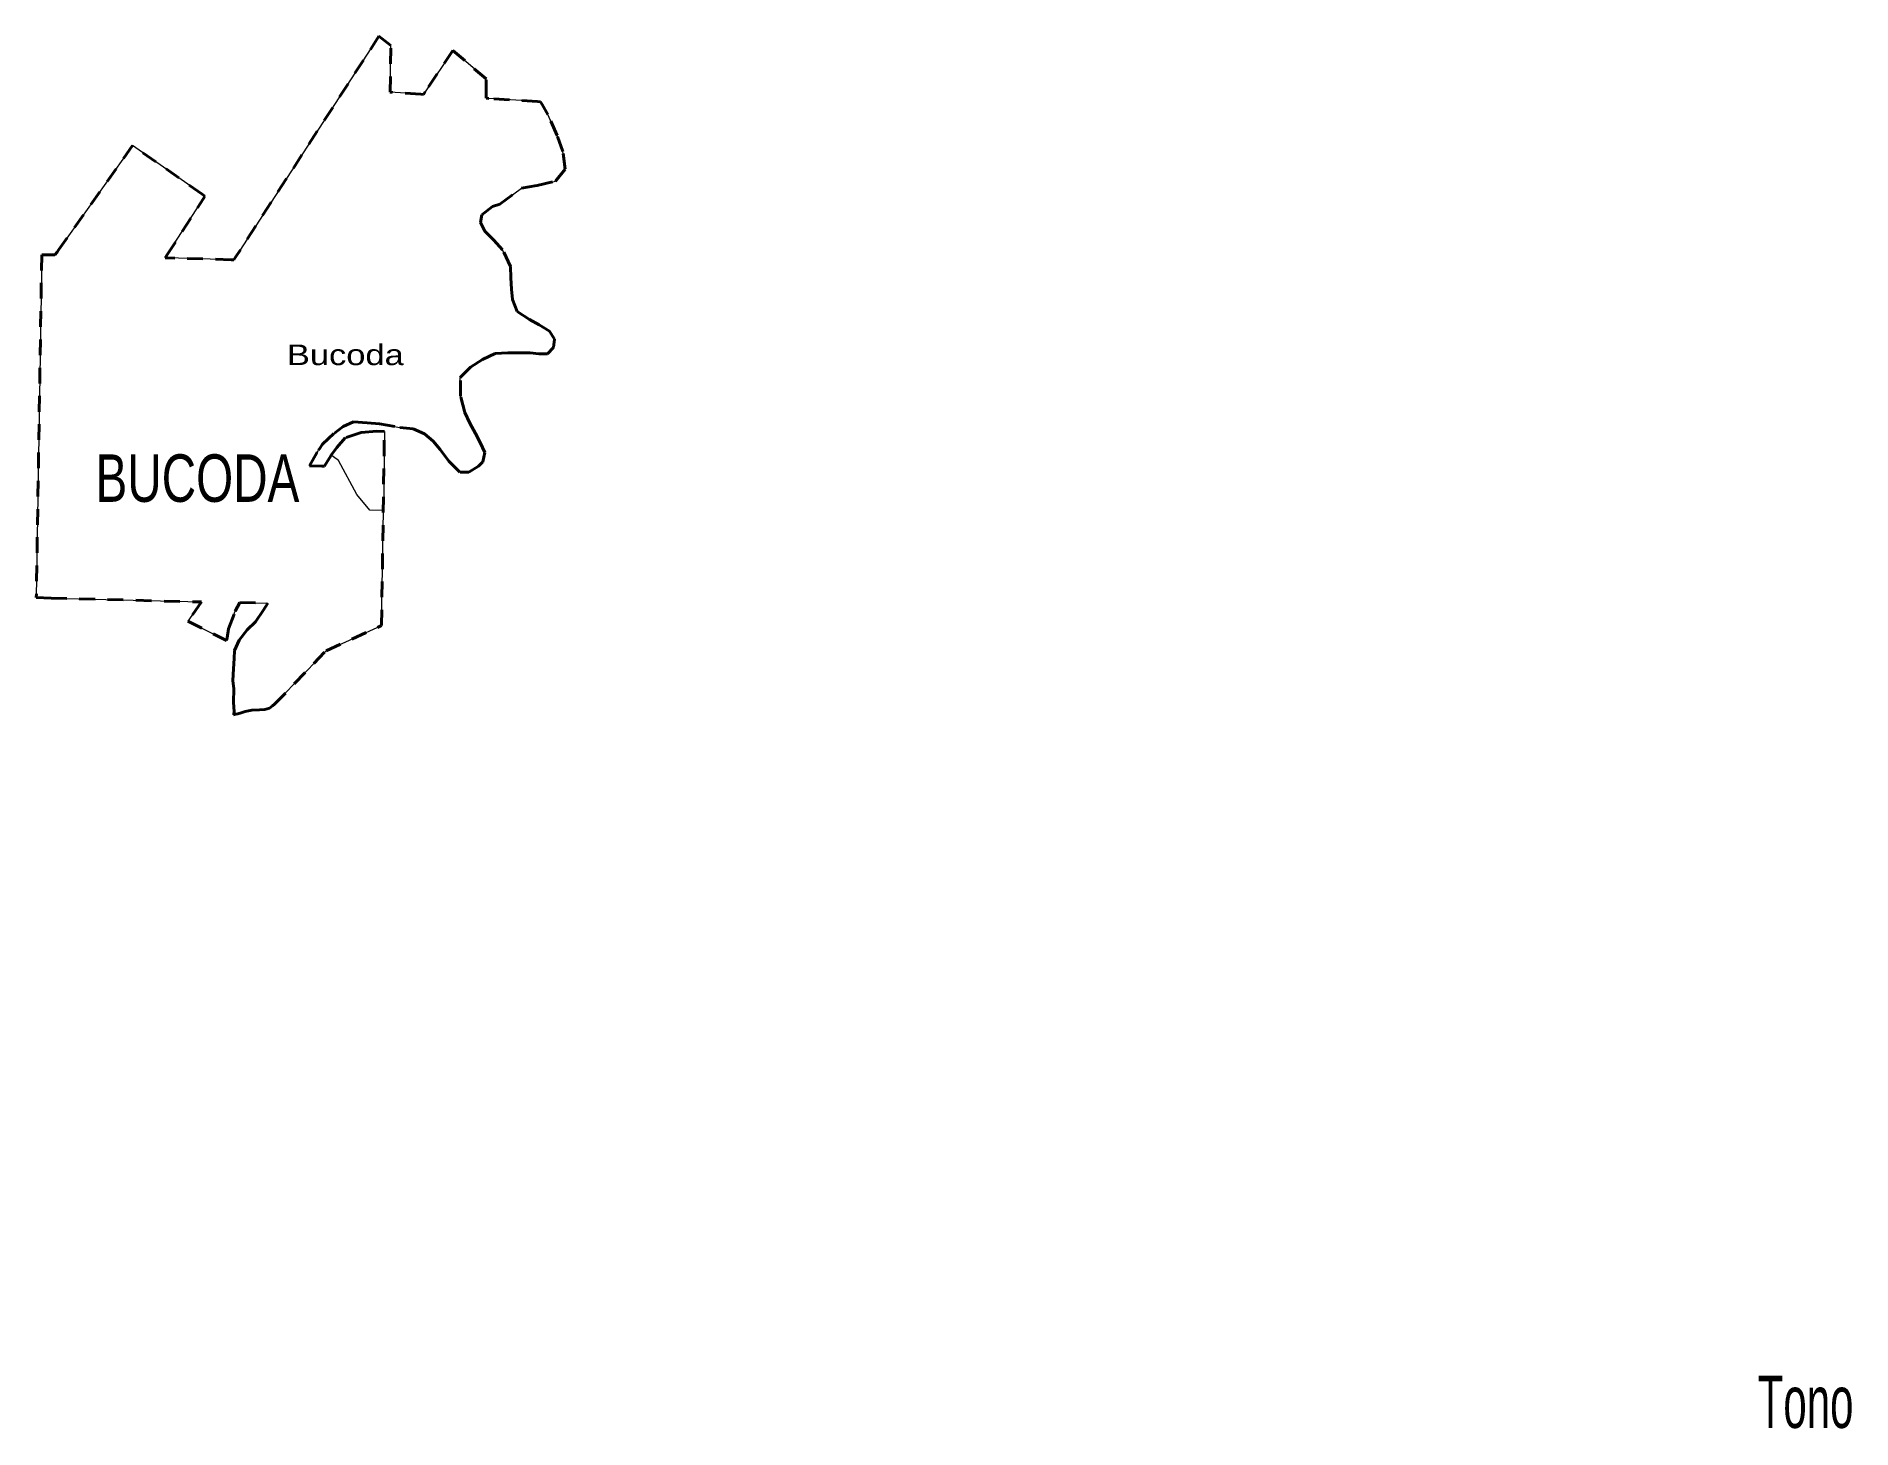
# Model space of a CAD drawing. Header units: feet. Extents: x -903180 to 1023491, y -707744 to 564635.
# Drawn here: x -471612 to -457741, y -260699 to -250058 of the extents above; entities that cross this region are included whole.
import ezdxf

# ---------------------------------------------------------------- set-up
doc = ezdxf.new("R2010")
doc.units = ezdxf.units.FT
doc.header["$LTSCALE"] = 80
doc.linetypes.add('SHORT_DASHED', pattern=[2.7, 1.5, -1.2])
doc.layers.add('13', color=7, linetype='SHORT_DASHED', lineweight=40)
doc.layers.add('58', color=7, linetype='Continuous', lineweight=13)
for name, color, linetype in [('14', 7, 'Continuous'), ('16', 7, 'Continuous'), ('36', 7, 'Continuous')]:
    doc.layers.add(name, color=color, linetype=linetype)

msp = doc.modelspace()

# ---------------------------------------------------------------- texts
at = {"layer": '14', "width": 0.75}
msp.add_text('BUCODA', height=363, dxfattribs=at).set_placement((-471159.23, -253615.84))
at = {"layer": '16', "width": 0.6}
msp.add_text('Tono', height=400, dxfattribs=at).set_placement((-458458.96, -260692.84))
at = {"layer": '36', "width": 1.25}
msp.add_text('Bucoda', height=157.5, dxfattribs=at).set_placement((-469696.81, -252570.86))

# ---------------------------------------------------------------- linework, layer by layer
at = {"layer": '13'}
msp.add_line((-468901.56, -250129.18), (-468994, -250058.1), dxfattribs=at)
for points in [[(-468994, -250058.1), (-470089.15, -251745.64), (-470102.14, -251765.64), (-470122.27, -251765.11), (-470605.93, -251752.25), (-470625.82, -251751.72), (-470612.99, -251731.72), (-470334.6, -251297.86), (-470322.66, -251279.24), (-470344.64, -251263.92), (-470875.86, -250893.77), (-471438.82, -251688.17), (-471452.99, -251708.17), (-471469.48, -251728.17), (-471470.14, -251729.05), (-471569.96, -251726.87), (-471611.5, -254346.63), (-471498.89, -254351.09), (-470349.75, -254380.83), (-470453.31, -254528.28), (-470178.41, -254663.81), (-470157.13, -254674.3), (-470153.6, -254653.67), (-470142.12, -254586.53), (-470092.23, -254450.41), (-470056.49, -254385.52), (-469841.66, -254389.6), (-469877.09, -254447.07), (-469936.42, -254532.8), (-469999.48, -254594.35), (-470062.74, -254671.99), (-470097.87, -254751.98), (-470098.6, -254812.3), (-470103.59, -254892.68), (-470110.68, -254981.08), (-470103.42, -255045.52), (-470104.63, -255146.05), (-470099.5, -255220.52), (-470100.73, -255224.91), (-470105.76, -255242.95)], [(-470105.76, -255242.95), (-470086.31, -255238.72), (-470072.34, -255235.68), (-470045.59, -255228.82), (-470016.79, -255217.85), (-469963.98, -255208.25), (-469907.06, -255204.82), (-469866.6, -255201.39), (-469830.94, -255191.79), (-469806.93, -255175.33), (-469791.03, -255163.01), (-469397.24, -254753.23), (-468973.47, -254561.33), (-468951.6, -253079.39), (-469008.91, -253076.59), (-469129.13, -253086.38), (-469250.75, -253125.55), (-469315.05, -253201.08), (-469357.48, -253258.04), (-469368.75, -253276.35), (-469398.22, -253324.24), (-469410.49, -253344.18), (-469430.53, -253343.71), (-469524.37, -253341.5), (-469455.97, -253221.79), (-469442.19, -253201.79), (-469429.41, -253181.79), (-469425.55, -253175.75), (-469334.06, -253090.42), (-469267.1, -253038.98), (-469188.28, -253003.77), (-469083.83, -253011.11), (-468989.43, -253018.32), (-468832.97, -253046.43), (-468732.59, -253057.74), (-468646.6, -253095.01), (-468578.94, -253152.17), (-468525.42, -253215.18), (-468460.15, -253304.48), (-468372.73, -253390.03), (-468306.38, -253388.85), (-468233.46, -253343.51), (-468200.89, -253309.74), (-468183.96, -253239.56), (-468221.23, -253162.68), (-468254.58, -253093.89), (-468299.86, -253014.89), (-468337.06, -252931.98), (-468369.75, -252808.9), (-468372.05, -252666.09), (-468294.71, -252586.62), (-468201.52, -252527.46), (-468106.49, -252482.39), (-468009.94, -252477.57), (-467921.48, -252476.67), (-467837.06, -252477.72), (-467770.8, -252484.59), (-467704.47, -252485.42), (-467659.65, -252435.7), (-467652.84, -252371.44), (-467690.33, -252312.65), (-467768.14, -252263.41), (-467842.02, -252222.27), (-467937.78, -252160.74), (-467972.87, -252069.81), (-467979.96, -251991.29), (-467986.94, -251902.72), (-467987.91, -251816.23), (-468048.72, -251690.79), (-468116.16, -251615.54), (-468183.7, -251548.33), (-468217.07, -251481.55), (-468206.3, -251421.36), (-468127.13, -251358), (-468070.63, -251340.61), (-467904.31, -251218.01), (-467785.46, -251197.38), (-467644.35, -251164.96), (-467570.87, -251073.37), (-467589.35, -250938.4), (-467632.09, -250815.2), (-467702.54, -250655.45), (-467747.39, -250578.18), (-467758.9, -250558.36), (-467781.68, -250556.91), (-468155.19, -250533.25), (-468174.14, -250532.05), (-468174.14, -250511.98), (-468174.14, -250383.32), (-468429.5, -250165.83), (-468640.9, -250482.17), (-468653.92, -250501.64), (-468674.27, -250500.35), (-468908.47, -250485.51), (-468901.56, -250129.18)]]:
    msp.add_lwpolyline(points, dxfattribs=at)
at = {"layer": '58'}
for points in [[(-470105.76, -255242.95), (-470086.31, -255238.72), (-470072.34, -255235.68), (-470045.59, -255228.82), (-470016.79, -255217.85), (-469963.98, -255208.25), (-469907.06, -255204.82), (-469866.6, -255201.39), (-469830.94, -255191.79), (-469806.93, -255175.33), (-469791.03, -255163.01), (-469397.24, -254753.23), (-468973.47, -254561.33), (-468959.99, -253681.9), (-469063.43, -253679.81), (-469161.38, -253559.88), (-469302.3, -253300.02), (-469339.7, -253271.57), (-469357.48, -253258.04), (-469368.75, -253276.35), (-469398.22, -253324.24), (-469410.49, -253344.18), (-469430.53, -253343.71), (-469524.37, -253341.5), (-469455.97, -253221.79), (-469442.19, -253201.79), (-469429.41, -253181.79), (-469425.55, -253175.75), (-469334.06, -253090.42), (-469267.1, -253038.98), (-469188.28, -253003.77), (-469083.83, -253011.11), (-468989.43, -253018.32), (-468832.97, -253046.43), (-468732.59, -253057.74), (-468646.6, -253095.01), (-468578.94, -253152.17), (-468525.42, -253215.18), (-468460.15, -253304.48), (-468372.73, -253390.03), (-468306.38, -253388.85), (-468233.46, -253343.51), (-468200.89, -253309.74), (-468183.96, -253239.56), (-468221.23, -253162.68), (-468254.58, -253093.89), (-468299.86, -253014.89), (-468337.06, -252931.98), (-468369.75, -252808.9), (-468372.05, -252666.09), (-468294.71, -252586.62), (-468201.52, -252527.46), (-468106.49, -252482.39), (-468009.94, -252477.57), (-467921.48, -252476.67), (-467837.06, -252477.72), (-467770.8, -252484.59), (-467704.47, -252485.42), (-467659.65, -252435.7), (-467652.84, -252371.44), (-467690.33, -252312.65), (-467768.14, -252263.41), (-467842.02, -252222.27), (-467937.78, -252160.74), (-467972.87, -252069.81), (-467979.96, -251991.29), (-467986.94, -251902.72), (-467987.91, -251816.23), (-468048.72, -251690.79), (-468116.16, -251615.54), (-468183.7, -251548.33), (-468217.07, -251481.55), (-468206.3, -251421.36), (-468127.13, -251358), (-468070.63, -251340.61), (-467904.31, -251218.01), (-467785.46, -251197.38), (-467644.35, -251164.96), (-467570.87, -251073.37), (-467589.35, -250938.4), (-467632.09, -250815.2), (-467702.54, -250655.45), (-467747.39, -250578.18), (-467758.9, -250558.36), (-467781.68, -250556.91), (-468155.19, -250533.25), (-468174.14, -250532.05), (-468174.14, -250511.98), (-468174.14, -250383.32), (-468429.5, -250165.83), (-468640.9, -250482.17), (-468653.92, -250501.64), (-468674.27, -250500.35), (-468908.47, -250485.51), (-468901.56, -250129.18), (-468994, -250058.1), (-470089.15, -251745.64), (-470102.14, -251765.64), (-470122.27, -251765.11), (-470605.93, -251752.25), (-470625.82, -251751.72)], [(-470625.82, -251751.72), (-470612.99, -251731.72), (-470334.6, -251297.86), (-470322.66, -251279.24), (-470344.64, -251263.92), (-470875.86, -250893.77), (-471438.82, -251688.17), (-471452.99, -251708.17), (-471469.48, -251728.17), (-471470.14, -251729.05), (-471569.96, -251726.87), (-471611.5, -254346.63), (-471498.89, -254351.09), (-470349.75, -254380.83), (-470453.31, -254528.28), (-470178.41, -254663.81), (-470157.13, -254674.3), (-470153.6, -254653.67), (-470142.12, -254586.53), (-470092.23, -254450.41), (-470056.49, -254385.52), (-469841.66, -254389.6), (-469877.09, -254447.07), (-469936.42, -254532.8), (-469999.48, -254594.35), (-470062.74, -254671.99), (-470097.87, -254751.98), (-470098.6, -254812.3), (-470103.59, -254892.68), (-470110.68, -254981.08), (-470103.42, -255045.52), (-470104.63, -255146.05), (-470099.5, -255220.52), (-470100.73, -255224.91), (-470105.76, -255242.95)]]:
    msp.add_lwpolyline(points, dxfattribs=at)
msp.add_lwpolyline([(-468959.99, -253681.9), (-469063.43, -253679.81), (-469161.38, -253559.88), (-469302.3, -253300.02), (-469339.7, -253271.57), (-469357.48, -253258.04), (-469319.93, -253208.08), (-469250.75, -253125.55), (-469129.13, -253086.38), (-469050.84, -253079.39), (-469008.91, -253076.59), (-468951.6, -253079.39)], close=True, dxfattribs=at)

msp.set_redraw_order([(e.dxf.handle, doc.entitydb.next_handle()) for e in msp.query("TEXT MTEXT ATTDEF DIMENSION ARC_DIMENSION")])  # texts and dimensions are drawn at this point

doc.saveas('drawing.dxf')
